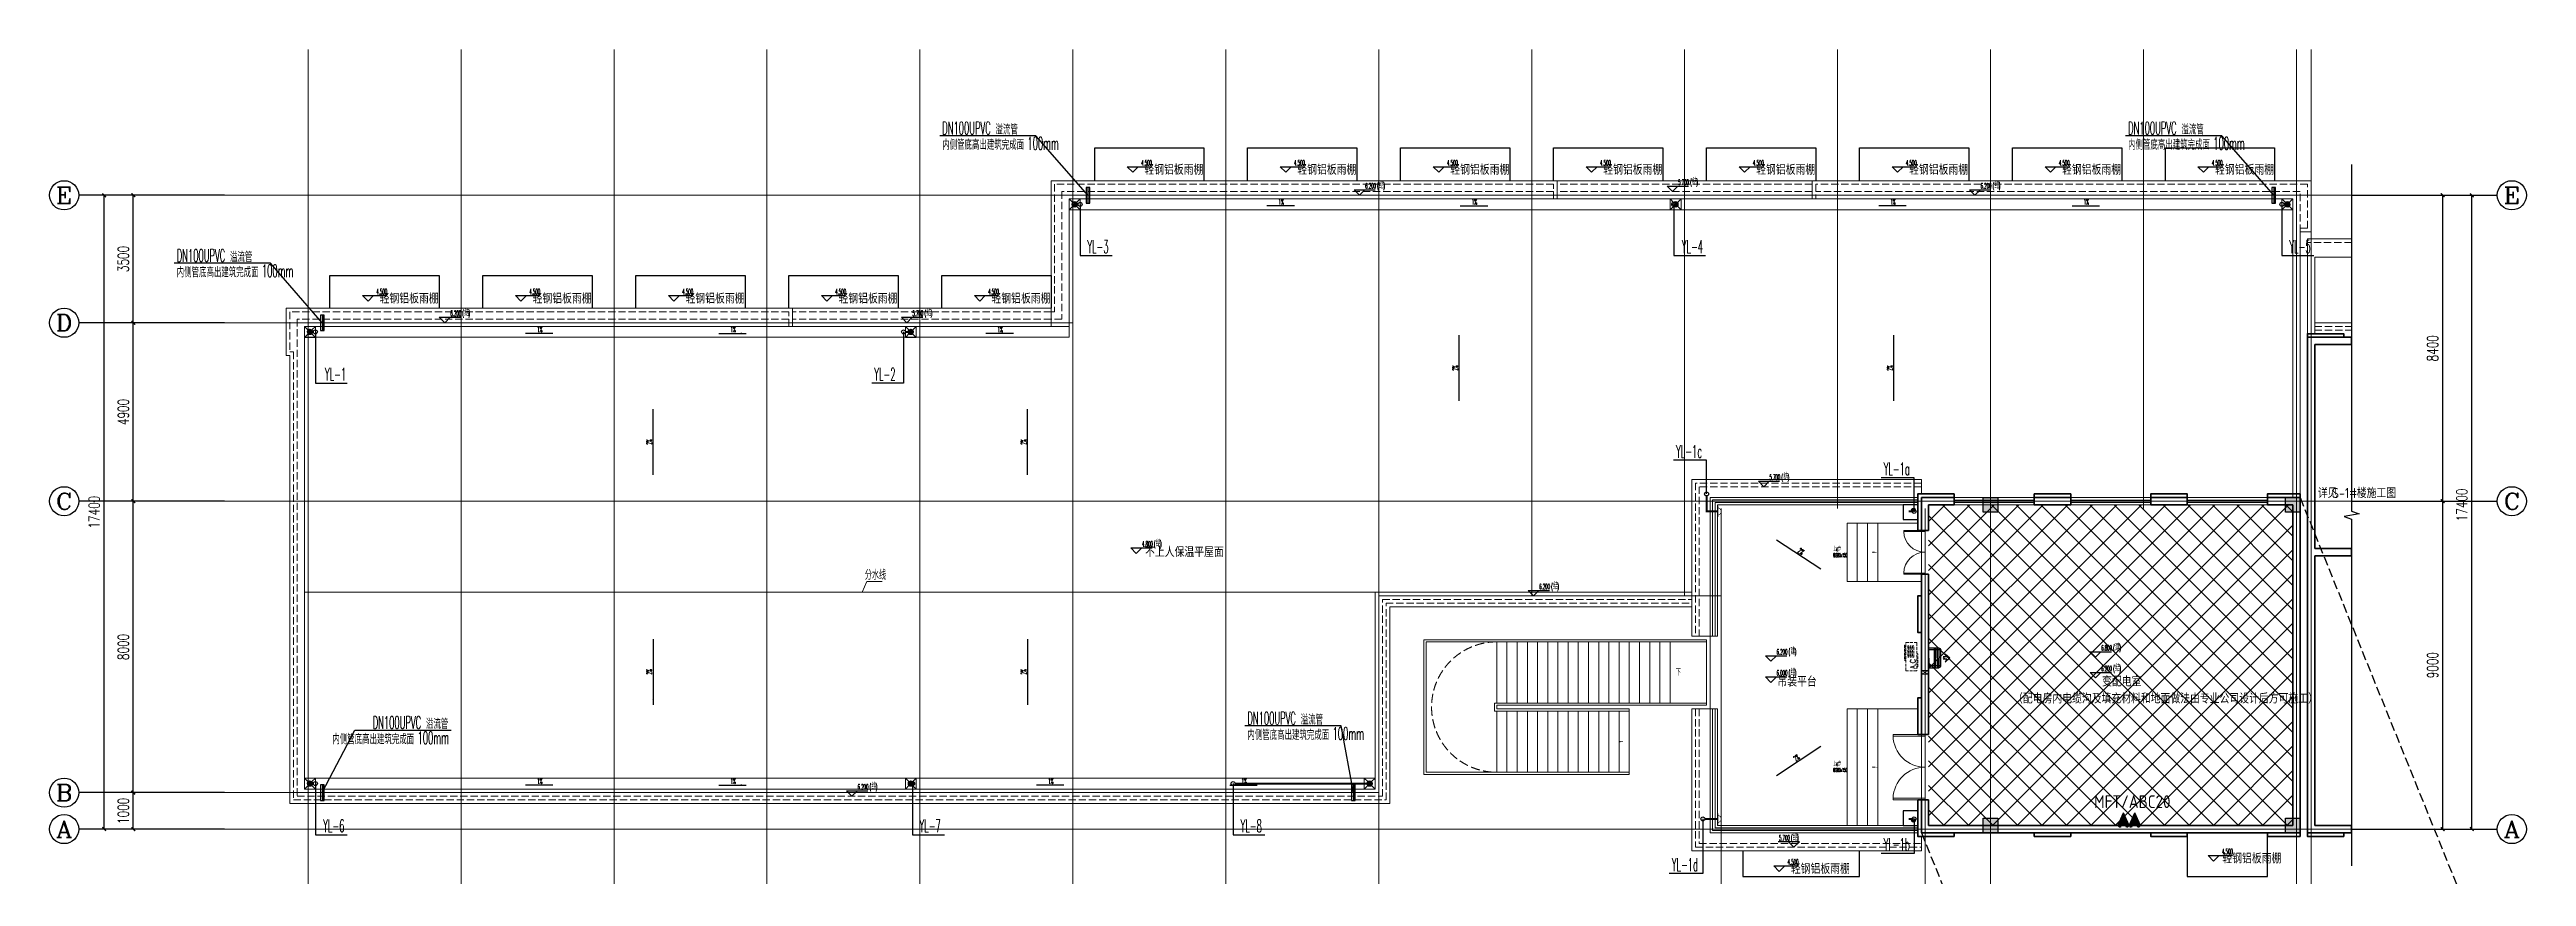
# Model space of a CAD drawing. Extents: x 1382187 to 1725648, y 860327 to 1571294.
# Drawn here: x 1477208 to 1545223, y 1059048 to 1081748 of the extents above; entities that cross this region are included whole.
import ezdxf
from ezdxf.enums import TextEntityAlignment as Align

# ---------------------------------------------------------------- set-up
doc = ezdxf.new("R2010")
doc.units = 0
doc.header["$LTSCALE"] = 1000
doc.header["$MEASUREMENT"] = 0
for name, pattern in [('__DASH', [0.35, 0.25, -0.1]), ('ACAD_ISO10W100', [18.5, 12, -3, 0.5, -3]), ('DASH', [0.35, 0.25, -0.1]), ('DOTE', [2.42, 2, -0.2, 0.02, -0.2])]:
    doc.linetypes.add(name, pattern=pattern)
for name, color, linetype in [('A-AC', 8, 'Continuous'), ('A-DI-S(箭头)', 76, 'Continuous'), ('AXIS', 3, 'Continuous'), ('AXIS_TEXT', 4, 'Continuous'), ('C-AXIS(轴号)', 3, 'Continuous'), ('C-AXIS-T(字)', 7, 'Continuous'), ('D-立面', 35, 'Continuous'), ('DIM_ELEV', 3, 'Continuous'), ('DIM_SYMB', 3, 'Continuous'), ('DIM_雨水', 3, 'Continuous'), ('EQUIP_污水', 7, 'Continuous'), ('EQUIP_灭火器', 7, 'Continuous'), ('PIPE-雨水', 4, 'Y'), ('PUB_TEXT', 4, 'Continuous'), ('S-COLU-HATCH', 30, 'Continuous'), ('S-COLU-LINE1', 6, 'Continuous'), ('TEXT_灭火器', 7, 'Continuous'), ('TWT_LEAD', 3, 'Continuous'), ('VPIPE-雨水', 4, 'Y'), ('大线脚', 71, 'Continuous'), ('排水', 175, 'Continuous'), ('立面', 73, 'Continuous')]:
    doc.layers.add(name, color=color, linetype=linetype)
for name, color, linetype, lineweight in [('DOTE', 19, 'DOTE', 9), ('LVTRY', 1, 'Continuous', 13), ('STAIR', 2, 'Continuous', 18), ('WALL', 9, 'Continuous', 40), ('WINDOW', 8, 'Continuous', 15), ('平面-分水线', 214, 'Continuous', 15), ('平面-排水沟', 86, 'Continuous', 15), ('平面-栏杆', 135, 'Continuous', 15), ('平面-看线', 45, 'Continuous', 15), ('平面-空调预留孔', 8, 'Continuous', 15), ('立面-普通轮廓', 7, 'Continuous', 18)]:
    doc.layers.add(name, color=color, linetype=linetype, lineweight=lineweight)
doc.styles.add('_TCH_AXIS', font='COMPLEX', dxfattribs={"bigfont": 'GBCBIG'})
doc.styles.add('_TCH_DIM', font='SIMPLEX.shx', dxfattribs={"width": 0.6, "oblique": 10, "bigfont": 'hztxt.shx'})
doc.styles.add('_TCH_DIM_T3', font='SIMPLEX', dxfattribs={"width": 0.705882, "bigfont": 'GBCBIG'})
doc.styles.add('_TWT_SERIAL', font='simplex.shx', dxfattribs={"width": 0.6, "oblique": 10, "height": 3.5, "bigfont": 'aadri.shx'})
doc.styles.add('COMPLEX', font='COMPLEX')
doc.styles.get("Standard").update_dxf_attribs({"font": 'gbenor.shx', "bigfont": 'gbcbig.shx'})
doc.linetypes.add('Y', pattern='A,2,-0.2,["Y",Standard,S=0.4,R=0,X=-0.1,Y=-0.115],-0.35', length=2.55)
doc.dimstyles.new('_TCH_ARCH&&100', dxfattribs={"dimtxt": 297.5, "dimasz": 100, "dimexe": 250, "dimexo": 300, "dimgap": 126.25, "dimtad": 1, "dimdec": 0, "dimzin": 0, "dimdsep": 46, "dimtxsty": '_TCH_DIM_T3', "dimblk": 'ARCHTICK', "dimcen": 0.09, "dimclrt": 7, "dimazin": 2, "dimtfac": 1, "dimtdec": 0, "dimtix": 1, "dimtmove": 2, "dimatfit": 3, "dimfxl": 0, "dimtolj": 1, "dimtzin": 0, "dimarcsym": 0})

msp = doc.modelspace()

# ---------------------------------------------------------------- texts
at = {"layer": 'DIM_ELEV', "color": 8, "style": '_TCH_DIM'}
for s, height, width, p in [('4.500', 148.75, 0.423529, (1507183.1, 1078562.5)), ('4.500', 148.75, 0.423529, (1511383.1, 1078562.5)), ('6.200', 148.75, 0.423529, (1513334.9, 1077932.8)), ('(', 148.8, 0.423529, (1513663.4, 1077932.8)), ('结', 175, 0.6, (1513715.6, 1077932.8)), (')', 148.8, 0.423529, (1513831.2, 1077932.8)), ('4.500', 148.75, 0.423529, (1515583.1, 1078562.5)), ('4.500', 148.75, 0.423529, (1519783.1, 1078562.5)), ('5.700', 148.75, 0.423529, (1521929.1, 1078032.8)), ('(', 148.8, 0.423529, (1522259.3, 1078032.8)), ('结', 175, 0.6, (1522311.5, 1078032.8)), (')', 148.8, 0.423529, (1522427.2, 1078032.8)), ('4.500', 148.75, 0.423529, (1523983.1, 1078562.5)), ('4.500', 148.75, 0.423529, (1528183.1, 1078562.5)), ('6.200', 148.75, 0.423529, (1530235.9, 1077932.8)), ('(', 148.8, 0.423529, (1530564.4, 1077932.8)), ('结', 175, 0.6, (1530616.6, 1077932.8)), (')', 148.8, 0.423529, (1530732.2, 1077932.8)), ('4.500', 148.75, 0.423529, (1532383.1, 1078562.5)), ('4.500', 148.75, 0.423529, (1536583.1, 1078562.5)), ('4.500', 148.75, 0.423529, (1486183.1, 1075027.1)), ('4.500', 148.75, 0.423529, (1490383.1, 1075027.1)), ('4.500', 148.75, 0.423529, (1494583.1, 1075027.1)), ('4.500', 148.75, 0.423529, (1498783.1, 1075027.1)), ('4.500', 148.75, 0.423529, (1502983.1, 1075027.1)), ('6.200', 148.75, 0.423529, (1488214.6, 1074432.8)), ('(', 148.8, 0.423529, (1488543, 1074432.8)), ('结', 175, 0.6, (1488595.3, 1074432.8)), (')', 148.8, 0.423529, (1488710.9, 1074432.8)), ('5.700', 148.75, 0.423529, (1500903.8, 1074432.8)), ('(', 148.8, 0.423529, (1501234, 1074432.8)), ('结', 175, 0.6, (1501286.2, 1074432.8)), (')', 148.8, 0.423529, (1501401.9, 1074432.8)), ('5.700', 148.75, 0.423529, (1524435.8, 1069932.8)), ('(', 148.8, 0.423529, (1524766, 1069932.8)), ('结', 175, 0.6, (1524818.2, 1069932.8)), (')', 148.8, 0.423529, (1524933.9, 1069932.8)), ('4.800', 148.75, 0.423529, (1507206.3, 1068100.4)), ('(', 148.8, 0.423529, (1507532.8, 1068100.4)), ('结', 175, 0.6, (1507585, 1068100.4)), (')', 148.8, 0.423529, (1507700.6, 1068100.4)), ('6.200', 148.75, 0.423529, (1518114, 1066932.8)), ('(', 148.8, 0.423529, (1518442.5, 1066932.8)), ('结', 175, 0.6, (1518494.7, 1066932.8)), (')', 148.8, 0.423529, (1518610.4, 1066932.8)), ('6.200', 148.75, 0.423529, (1524632.8, 1065140.2)), ('(', 148.8, 0.423529, (1524961.3, 1065140.2)), ('建', 175, 0.6, (1525013.5, 1065140.2)), (')', 148.8, 0.423529, (1525129.6, 1065140.2)), ('6.800', 148.75, 0.423529, (1533546, 1065250.2)), ('(', 148.8, 0.423529, (1533874.5, 1065250.2)), ('建', 175, 0.6, (1533926.7, 1065250.2)), (')', 148.8, 0.423529, (1534042.8, 1065250.2)), ('6.000', 148.75, 0.423529, (1524632.8, 1064560.8)), ('(', 148.8, 0.423529, (1524961.3, 1064560.8)), ('结', 175, 0.6, (1525013.5, 1064560.8)), (')', 148.8, 0.423529, (1525129.1, 1064560.8)), ('6.200', 148.75, 0.423529, (1533546, 1064682.1)), ('(', 148.8, 0.423529, (1533874.5, 1064682.1)), ('结', 175, 0.6, (1533926.7, 1064682.1)), (')', 148.8, 0.423529, (1534042.4, 1064682.1)), ('6.200', 148.75, 0.423529, (1499397.1, 1061432.8)), ('(', 148.8, 0.423529, (1499725.6, 1061432.8)), ('结', 175, 0.6, (1499777.8, 1061432.8)), (')', 148.8, 0.423529, (1499893.5, 1061432.8)), ('5.700', 148.75, 0.423529, (1524698, 1060032.8)), ('(', 148.8, 0.423529, (1525028.2, 1060032.8)), ('结', 175, 0.6, (1525080.4, 1060032.8)), (')', 148.8, 0.423529, (1525196.1, 1060032.8)), ('4.500', 148.75, 0.423529, (1536863.4, 1059655.6)), ('4.500', 148.75, 0.423529, (1524935.3, 1059370.8))]:
    msp.add_text(s, height=height, dxfattribs=dict(at, width=width)).set_placement(p)
at = {"layer": 'DIM_SYMB', "color": 8, "style": '_TCH_DIM'}
for s, height, width, p in [('1%', 148.75, 0.423529, (1510957.2, 1077490.9)), ('1%', 148.75, 0.423529, (1516264.9, 1077490.9)), ('1%', 148.75, 0.423529, (1527757.2, 1077490.9)), ('1%', 148.75, 0.423529, (1533064.9, 1077490.9)), ('1%', 148.75, 0.423529, (1490597.5, 1073990.9)), ('1%', 148.75, 0.423529, (1495905.2, 1073990.9)), ('1%', 148.75, 0.423529, (1503240.1, 1073990.9)), ('上', 125, 0.6, (1526186.5, 1067972.6)), ('@280x150', 106.25, 0.423529, (1526186.5, 1067816.3)), ('4', 106.2, 0.423529, (1526261.5, 1067972.6)), ('步', 125, 0.6, (1526304.4, 1067972.6)), ('下', 175, 0.6, (1521863.8, 1064560.3)), ('1%', 148.75, 0.423529, (1490597.5, 1061590.9)), ('1%', 148.75, 0.423529, (1495905.2, 1061590.9)), ('1%', 148.75, 0.423529, (1504628.6, 1061590.9)), ('1%', 148.75, 0.423529, (1509936.2, 1061590.9)), ('上', 125, 0.6, (1526186.5, 1062073)), ('@280x150', 106.25, 0.423529, (1526186.5, 1061916.7)), ('4', 106.2, 0.423529, (1526261.5, 1062073)), ('步', 125, 0.6, (1526304.4, 1062073))]:
    msp.add_text(s, height=height, dxfattribs=dict(at, width=width)).set_placement(p)
at = {"layer": 'DIM_SYMB', "color": 8, "style": '_TCH_DIM', "width": 0.423529}
for rotation, p in [(90, (1515883, 1072933.3)), (90, (1527816.6, 1072933.3)), (90, (1493749.2, 1070902.5)), (90, (1504031.8, 1070902.5)), (326.432626, (1525199.4, 1067950.6)), (90, (1493749.2, 1064592.2)), (90, (1504031.8, 1064592.2)), (33.567374, (1525160.7, 1062203.3))]:
    msp.add_text('2%', height=148.75, rotation=rotation, dxfattribs=at).set_placement(p)
at = {"layer": 'DIM_雨水', "color": 7, "style": '_TWT_SERIAL', "width": 0.48}
for s, p in [('YL-3', (1505705.8, 1076161)), ('YL-4', (1522029.8, 1076161)), ('YL-5', (1538713.8, 1076161)), ('YL-1', (1484769.8, 1072661)), ('YL-2', (1499855.6, 1072661)), ('YL-1c', (1521871.9, 1070541.7)), ('YL-1a', (1527571.9, 1070061.7)), ('YL-6', (1484722.6, 1060261)), ('YL-7', (1501097.8, 1060261)), ('YL-8', (1509914.6, 1060261)), ('YL-1b', (1527571.9, 1059752.3)), ('YL-1d', (1521754.1, 1059195.1))]:
    msp.add_text(s, height=350, dxfattribs=at).set_placement(p)
at = {"layer": 'PUB_TEXT', "color": 8}
for s, height, p in [('轻钢铝板雨棚', 270.07, (1507271.8, 1078311.9)), ('轻钢铝板雨棚', 270.07, (1511471.8, 1078311.9)), ('轻钢铝板雨棚', 270.07, (1515671.8, 1078311.9)), ('轻钢铝板雨棚', 270.07, (1519871.8, 1078311.9)), ('轻钢铝板雨棚', 270.07, (1524071.8, 1078311.9)), ('轻钢铝板雨棚', 270.07, (1528271.8, 1078311.9)), ('轻钢铝板雨棚', 270.07, (1532471.8, 1078311.9)), ('轻钢铝板雨棚', 270.07, (1536671.8, 1078311.9)), ('轻钢铝板雨棚', 270.07, (1486271.8, 1074776.5)), ('轻钢铝板雨棚', 270.07, (1490471.8, 1074776.5)), ('轻钢铝板雨棚', 270.07, (1494671.8, 1074776.5)), ('轻钢铝板雨棚', 270.07, (1498871.8, 1074776.5)), ('轻钢铝板雨棚', 270.07, (1503071.8, 1074776.5)), ('详见', 270.07, (1539493.9, 1069435.2)), ('S-1#', 280, (1539887.1, 1069435.2)), ('楼施工图', 270.07, (1540563.7, 1069435.2)), ('不上人保温平屋面', 270.07, (1507290.4, 1067816.4)), ('吊装平台', 270.07, (1524654.1, 1064259.2)), ('变配电室', 270.07, (1533569.1, 1064264.1)), ('（配电房内电缆沟及填充材料和地面做法由专业公司设计后方可施工）', 270.071, (1531124.1, 1063796.6)), ('轻钢铝板雨棚', 270.07, (1536872, 1059405.1)), ('轻钢铝板雨棚', 270.07, (1525024.1, 1059120.2))]:
    msp.add_text(s, height=height, dxfattribs=at).set_placement(p)
at = {"layer": 'TEXT_灭火器'}
msp.add_text('MFT/ABC20', height=350, dxfattribs=at).set_placement((1533349.1, 1060925.2))
at = {"layer": 'TWT_LEAD', "color": 7, "style": '_TWT_SERIAL'}
for s, height, width, p in [('DN100UPVC', 350, 0.48, (1501720.8, 1079417.4)), ('溢流管', 261.81, 0.6, (1503184.8, 1079417.4)), ('DN100UPVC', 350, 0.48, (1534284.7, 1079417.4)), ('溢流管', 261.81, 0.6, (1535748.7, 1079417.4)), ('内侧管底高出建筑完成面', 261.811, 0.6, (1501720.8, 1078997.4)), ('100mm', 350, 0.48, (1504060.8, 1078997.4)), ('内侧管底高出建筑完成面', 261.811, 0.6, (1534284.7, 1078997.4)), ('100mm', 350, 0.48, (1536624.8, 1078997.4)), ('DN100UPVC', 350, 0.48, (1480700.1, 1075917.4)), ('溢流管', 261.81, 0.6, (1482164.1, 1075917.4)), ('内侧管底高出建筑完成面', 261.811, 0.6, (1480700.1, 1075497.4)), ('100mm', 350, 0.48, (1483040.2, 1075497.4)), ('DN100UPVC', 350, 0.48, (1486080.4, 1063099.4)), ('溢流管', 261.81, 0.6, (1487544.4, 1063099.4)), ('内侧管底高出建筑完成面', 261.811, 0.6, (1510100.3, 1062795.6)), ('DN100UPVC', 350, 0.48, (1510100.3, 1063215.6)), ('溢流管', 261.81, 0.6, (1511564.3, 1063215.6)), ('100mm', 350, 0.48, (1512440.3, 1062795.6)), ('内侧管底高出建筑完成面', 261.811, 0.6, (1484974, 1062679.4)), ('100mm', 350, 0.48, (1487314.1, 1062679.4))]:
    msp.add_text(s, height=height, dxfattribs=dict(at, width=width)).set_placement(p)
at = {"layer": '平面-排水沟', "color": 7, "style": '_TCH_DIM', "width": 0.6}
msp.add_text('分水线', height=240, dxfattribs=at).set_placement((1499596.3, 1067193.2))

# ---------------------------------------------------------------- blocks, each defined once
blk = doc.blocks.new('A$C08C26E18')
at = {"layer": '排水'}
blk.add_lwpolyline([(0, 350), (400, 350), (400, -50), (0, -50)], close=True, dxfattribs=at)
blk = doc.blocks.new('$lvtry$00000171')
for p, q in [((-74, 11), (-11, 74)), ((-70, -27), (27, 70)), ((-53, -53), (53, 53)), ((-27, -70), (70, 27)), ((11, -74), (74, -11))]:
    blk.add_line(p, q)
blk.add_circle((0, 0), 75)
blk.add_point((0, 0))
blk = doc.blocks.new('R5T6Y7TRF')
at = {"layer": '平面-分水线', "elevation": -134}
blk.add_lwpolyline([(392485, -26438), (392785, -26438), (392785, -26738), (392485, -26738)], close=True, dxfattribs=at)
for points in [[(392485, -26438), (392582, -26534)], [(392688, -26534), (392785, -26438)], [(392485, -26738), (392593, -26629)], [(392676, -26629), (392785, -26738)]]:
    blk.add_lwpolyline(points, dxfattribs=at)
at = {"layer": 'LVTRY'}
blk.add_blockref('$lvtry$00000171', (392635, -26588, -134), dxfattribs=at)
blk = doc.blocks.new('QER5Y5WE3')
for p, q in [((-194, 188), (-1, 388)), ((194, -188), (-194, 188)), ((72, 389), (-156, 153)), ((292, -73), (-90, 296)), ((321, -43), (-61, 326)), ((360, -17), (-29, 359)), ((389, 14), (0, 389)), ((72, 389), (387, 86)), ((387, 86), (159, -151)), ((388, 13), (194, -188)), ((236, 408), (404, 419)), ((326, 383), (236, 408)), ((326, 383), (253, 308)), ((297, 307), (253, 308)), ((299, 264), (297, 307)), ((372, 340), (299, 264)), ((399, 251), (372, 340)), ((399, 251), (404, 419))]:
    blk.add_line(p, q)
for centre, start, end in [((36, 352), 46.01539, 136.01539), ((351, 49), 316.01539, 46.01539)]:
    blk.add_arc(centre, 51.3, start, end)
blk = doc.blocks.new('gsergvr')
at = {"layer": '平面-空调预留孔', "linetype": 'DASH', "ltscale": 0.3}
for p, q in [((34075, 17176), (34075, 17166)), ((34085, 17156), (34438, 17156)), ((34448, 17166), (34448, 17176))]:
    blk.add_line(p, q, dxfattribs=at)
blk.add_lwpolyline([(34729, 17176), (33989, 17176, -0.414214), (33969, 17196), (33969, 17466, -0.414214), (33989, 17486), (34729, 17486, -0.414214), (34749, 17466), (34749, 17196, -0.414214)], format="xyb", close=True, dxfattribs=at)
for points in [[(34679, 17515), (34260, 17515), (34260, 17500), (34679, 17500)], [(34658, 17428), (34343, 17428), (34343, 17399), (34658, 17399)], [(34658, 17362), (34343, 17362), (34343, 17333), (34658, 17333)], [(34658, 17296), (34343, 17296), (34343, 17267), (34658, 17267)]]:
    blk.add_lwpolyline(points, close=True, dxfattribs=at)
for centre, start, end in [((34085, 17166), 180, 270), ((34438, 17166), 270, 0)]:
    blk.add_arc(centre, 10, start, end, dxfattribs=at)
at = {"layer": '平面-空调预留孔', "linetype": 'DASH', "ltscale": 0.3, "style": '_TCH_DIM', "width": 0.705882}
blk.add_text('A.C', height=146.9, dxfattribs=at).set_placement((34028, 17216))
blk = doc.blocks.new('1241231241')
at = {"layer": 'S-COLU-HATCH'}
h = blk.add_hatch(color=8, dxfattribs=at)
h.dxf.hatch_style = 1
h.paths.add_polyline_path([(-400, 400), (0, 400), (0, 0), (-400, 0)])
h.paths.add_polyline_path([(-8700, 400), (-8300, 400), (-8300, 0), (-8700, 0)])
h.paths.add_polyline_path([(-400, 9200), (0, 9200), (0, 8800), (-400, 8800)])
h.paths.add_polyline_path([(-8700, 9200), (-8300, 9200), (-8300, 8800), (-8700, 8800)])
at = {"layer": 'S-COLU-LINE1', "color": 8}
for points in [[(-8700, 9200), (-8300, 9200), (-8300, 8800), (-8700, 8800)], [(-400, 9200), (0, 9200), (0, 8800), (-400, 8800)], [(-8700, 400), (-8300, 400), (-8300, 0), (-8700, 0)], [(-400, 400), (0, 400), (0, 0), (-400, 0)]]:
    blk.add_lwpolyline(points, close=True, dxfattribs=at)
blk = doc.blocks.new('3654645645678678')
at = {"layer": '大线脚', "color": 0}
blk.add_line((447247, -47568), (447247, -47145), dxfattribs=at)
blk.add_lwpolyline([(447197, -47145), (447297, -47145), (447297, -47568), (447197, -47568)], close=True, dxfattribs=at)
blk = doc.blocks.new('_ArchTick')
at = {"color": 0, "linetype": 'ByBlock', "const_width": 0.4}
blk.add_lwpolyline([(-0.5, -0.5), (0.5, 0.5)], dxfattribs=at)
blk = doc.blocks.new('*D98')
at = {"layer": 'AXIS', "color": 0, "lineweight": -2}
for p, q in [((1540723, 1077748), (1543973, 1077748)), ((1543723, 1060348), (1543723, 1077748)), ((1540723, 1060348), (1543973, 1060348))]:
    blk.add_line(p, q, dxfattribs=at)
at = {"layer": 'Defpoints', "color": 0}
for p in [(1540423, 1077748), (1543723, 1077748), (1540423, 1060348)]:
    blk.add_point(p, dxfattribs=at)
at = {"layer": 'AXIS', "color": 0, "lineweight": -2, "xscale": 100, "yscale": 100, "zscale": 100}
for p, rotation in [((1543723, 1077748), 90), ((1543723, 1060348), 270)]:
    blk.add_blockref('_ArchTick', p, dxfattribs=dict(at, rotation=rotation))
at = {"layer": 'AXIS', "color": 7, "insert": (1543448, 1069248), "char_height": 297.5, "attachment_point": 5, "rotation": 90, "style": '_TCH_DIM_T3'}
blk.add_mtext('\\A1;17400', dxfattribs=at)
blk = doc.blocks.new('*D99')
at = {"layer": 'AXIS', "color": 0, "lineweight": -2}
for p, q in [((1540723, 1077748), (1543173, 1077748)), ((1542923, 1069348), (1542923, 1077748)), ((1540723, 1069348), (1543173, 1069348))]:
    blk.add_line(p, q, dxfattribs=at)
at = {"layer": 'Defpoints', "color": 0}
for p in [(1540423, 1077748), (1542923, 1077748), (1540423, 1069348)]:
    blk.add_point(p, dxfattribs=at)
at = {"layer": 'AXIS', "color": 0, "lineweight": -2, "xscale": 100, "yscale": 100, "zscale": 100}
for p, rotation in [((1542923, 1077748), 90), ((1542923, 1069348), 270)]:
    blk.add_blockref('_ArchTick', p, dxfattribs=dict(at, rotation=rotation))
at = {"layer": 'AXIS', "color": 7, "insert": (1542648, 1073548), "char_height": 297.5, "attachment_point": 5, "rotation": 90, "style": '_TCH_DIM_T3'}
blk.add_mtext('\\A1;8400', dxfattribs=at)
blk = doc.blocks.new('*D100')
at = {"layer": 'AXIS', "color": 0, "lineweight": -2}
for p, q in [((1540723, 1069348), (1543173, 1069348)), ((1542923, 1060348), (1542923, 1069348)), ((1540723, 1060348), (1543173, 1060348))]:
    blk.add_line(p, q, dxfattribs=at)
at = {"layer": 'Defpoints', "color": 0}
for p in [(1540423, 1069348), (1542923, 1069348), (1540423, 1060348)]:
    blk.add_point(p, dxfattribs=at)
at = {"layer": 'AXIS', "color": 0, "lineweight": -2, "xscale": 100, "yscale": 100, "zscale": 100}
for p, rotation in [((1542923, 1069348), 90), ((1542923, 1060348), 270)]:
    blk.add_blockref('_ArchTick', p, dxfattribs=dict(at, rotation=rotation))
at = {"layer": 'AXIS', "color": 7, "insert": (1542648, 1064848), "char_height": 297.5, "attachment_point": 5, "rotation": 90, "style": '_TCH_DIM_T3'}
blk.add_mtext('\\A1;9000', dxfattribs=at)
blk = doc.blocks.new('*D101')
at = {"layer": 'AXIS', "color": 0, "lineweight": -2}
for p, q in [((1481708, 1077748), (1478458, 1077748)), ((1478708, 1060348), (1478708, 1077748)), ((1481708, 1060348), (1478458, 1060348))]:
    blk.add_line(p, q, dxfattribs=at)
at = {"layer": 'Defpoints', "color": 0}
for p in [(1478708, 1077748), (1482008, 1077748), (1482008, 1060348)]:
    blk.add_point(p, dxfattribs=at)
at = {"layer": 'AXIS', "color": 0, "lineweight": -2, "xscale": 100, "yscale": 100, "zscale": 100}
for p, rotation in [((1478708, 1077748), 90), ((1478708, 1060348), 270)]:
    blk.add_blockref('_ArchTick', p, dxfattribs=dict(at, rotation=rotation))
at = {"layer": 'AXIS', "color": 7, "insert": (1478433, 1069048), "char_height": 297.5, "attachment_point": 5, "rotation": 90, "style": '_TCH_DIM_T3'}
blk.add_mtext('\\A1;17400', dxfattribs=at)
blk = doc.blocks.new('*D102')
at = {"layer": 'AXIS', "color": 0, "lineweight": -2}
for p, q in [((1481708, 1077748), (1479258, 1077748)), ((1479508, 1074248), (1479508, 1077748)), ((1481708, 1074248), (1479258, 1074248))]:
    blk.add_line(p, q, dxfattribs=at)
at = {"layer": 'Defpoints', "color": 0}
for p in [(1479508, 1077748), (1482008, 1077748), (1482008, 1074248)]:
    blk.add_point(p, dxfattribs=at)
at = {"layer": 'AXIS', "color": 0, "lineweight": -2, "xscale": 100, "yscale": 100, "zscale": 100}
for p, rotation in [((1479508, 1077748), 90), ((1479508, 1074248), 270)]:
    blk.add_blockref('_ArchTick', p, dxfattribs=dict(at, rotation=rotation))
at = {"layer": 'AXIS', "color": 7, "insert": (1479233, 1075998), "char_height": 297.5, "attachment_point": 5, "rotation": 90, "style": '_TCH_DIM_T3'}
blk.add_mtext('\\A1;3500', dxfattribs=at)
blk = doc.blocks.new('*D103')
at = {"layer": 'AXIS', "color": 0, "lineweight": -2}
for p, q in [((1481708, 1074248), (1479258, 1074248)), ((1479508, 1069348), (1479508, 1074248)), ((1481708, 1069348), (1479258, 1069348))]:
    blk.add_line(p, q, dxfattribs=at)
at = {"layer": 'Defpoints', "color": 0}
for p in [(1479508, 1074248), (1482008, 1074248), (1482008, 1069348)]:
    blk.add_point(p, dxfattribs=at)
at = {"layer": 'AXIS', "color": 0, "lineweight": -2, "xscale": 100, "yscale": 100, "zscale": 100}
for p, rotation in [((1479508, 1074248), 90), ((1479508, 1069348), 270)]:
    blk.add_blockref('_ArchTick', p, dxfattribs=dict(at, rotation=rotation))
at = {"layer": 'AXIS', "color": 7, "insert": (1479233, 1071798), "char_height": 297.5, "attachment_point": 5, "rotation": 90, "style": '_TCH_DIM_T3'}
blk.add_mtext('\\A1;4900', dxfattribs=at)
blk = doc.blocks.new('*D104')
at = {"layer": 'AXIS', "color": 0, "lineweight": -2}
for p, q in [((1481708, 1069348), (1479258, 1069348)), ((1479508, 1061348), (1479508, 1069348)), ((1481708, 1061348), (1479258, 1061348))]:
    blk.add_line(p, q, dxfattribs=at)
at = {"layer": 'Defpoints', "color": 0}
for p in [(1479508, 1069348), (1482008, 1069348), (1482008, 1061348)]:
    blk.add_point(p, dxfattribs=at)
at = {"layer": 'AXIS', "color": 0, "lineweight": -2, "xscale": 100, "yscale": 100, "zscale": 100}
for p, rotation in [((1479508, 1069348), 90), ((1479508, 1061348), 270)]:
    blk.add_blockref('_ArchTick', p, dxfattribs=dict(at, rotation=rotation))
at = {"layer": 'AXIS', "color": 7, "insert": (1479233, 1065348), "char_height": 297.5, "attachment_point": 5, "rotation": 90, "style": '_TCH_DIM_T3'}
blk.add_mtext('\\A1;8000', dxfattribs=at)
blk = doc.blocks.new('*D105')
at = {"layer": 'AXIS', "color": 0, "lineweight": -2}
for p, q in [((1481708, 1061348), (1479258, 1061348)), ((1479508, 1060348), (1479508, 1061348)), ((1481708, 1060348), (1479258, 1060348))]:
    blk.add_line(p, q, dxfattribs=at)
at = {"layer": 'Defpoints', "color": 0}
for p in [(1479508, 1061348), (1482008, 1061348), (1482008, 1060348)]:
    blk.add_point(p, dxfattribs=at)
at = {"layer": 'AXIS', "color": 0, "lineweight": -2, "xscale": 100, "yscale": 100, "zscale": 100}
for p, rotation in [((1479508, 1061348), 90), ((1479508, 1060348), 270)]:
    blk.add_blockref('_ArchTick', p, dxfattribs=dict(at, rotation=rotation))
at = {"layer": 'AXIS', "color": 7, "insert": (1479233, 1060848), "char_height": 297.5, "attachment_point": 5, "rotation": 90, "style": '_TCH_DIM_T3'}
blk.add_mtext('\\A1;1000', dxfattribs=at)
blk = doc.blocks.new('$TwtSys$00000547')
blk.add_hatch(color=256).paths.add_polyline_path([(-155, 0), (0, 346), (155, 0)])
for p, q in [((-155, 0), (0, 346)), ((155, 0), (-155, 0)), ((155, 0), (0, 346))]:
    blk.add_line(p, q)
for centre in [(-103, -26), (103, -26)]:
    blk.add_circle(centre, 25.7)
blk = doc.blocks.new('$ATTACHMENT$00000217')
blk.add_line((-150, 0), (150, 0))
at = {"const_width": 15}
blk.add_lwpolyline([(-99, 0, -1), (101, 0)], format="xyb", dxfattribs=at)
blk = doc.blocks.new('$WINLIB2D$00000001')
at = {"color": 0}
for points in [[(-0.5, 0.5), (-0.5, -0.5)], [(-0.5, 0.5), (0.5, 0.5)], [(0.5, -0.5), (0.5, 0.5)], [(0.5, 0.167), (-0.5, 0.167)], [(0.5, -0.167), (-0.5, -0.167)], [(-0.5, -0.5), (0.5, -0.5)]]:
    blk.add_lwpolyline(points, dxfattribs=at)
blk = doc.blocks.new('$DorLib2D$00000002')
for p, q in [((-0.5, 0), (-0.5, 0.4875)), ((-0.475, 0.4875), (-0.5, 0.4875)), ((-0.475, 0), (-0.475, 0.4875)), ((0.475, 0), (0.475, 0.4875)), ((0.475, 0.4875), (0.5, 0.4875)), ((0.5, 0), (0.5, 0.4875)), ((-0.5, 0), (-0.475, 0)), ((0.5, 0), (0.475, 0))]:
    blk.add_line(p, q)
at = {"lineweight": 13}
for centre, start, end in [((-0.4875, 0), 0, 88.53072), ((0.4875, 0), 91.46928, 180)]:
    blk.add_arc(centre, 0.4875, start, end, dxfattribs=at)
blk = doc.blocks.new('_AXISO')
blk.add_circle((0, 0), 0.5)
at = {"layer": 'AXIS_TEXT', "style": 'COMPLEX', "width": 1.041667}
blk.add_attdef('A', text='', height=0.56, dxfattribs=at).set_placement((-0.25, -0.28), (0.25, -0.28), align=Align.FIT)

# ---------------------------------------------------------------- dimensions: what is measured, and where the dimension line sits
at = {"layer": 'AXIS'}
for p1, p2, distance, picture, middle in [((1482007.9, 1060347.8), (1482007.9, 1077747.8), 3300, '*D101', (1478432.9, 1069047.8)), ((1482007.9, 1074247.8), (1482007.9, 1077747.8), 2500, '*D102', (1479232.9, 1075997.8)), ((1540423.3, 1069347.8), (1540423.3, 1077747.8), -2500, '*D99', (1542648.3, 1073547.8)), ((1482007.9, 1069347.8), (1482007.9, 1074247.8), 2500, '*D103', (1479232.9, 1071797.8)), ((1482007.9, 1061347.8), (1482007.9, 1069347.8), 2500, '*D104', (1479232.9, 1065347.8)), ((1540423.3, 1060347.8), (1540423.3, 1069347.8), -2500, '*D100', (1542648.3, 1064847.8)), ((1482007.9, 1060347.8), (1482007.9, 1061347.8), 2500, '*D105', (1479232.9, 1060847.8))]:
    dim = msp.add_aligned_dim(p1=p1, p2=p2, distance=distance, dimstyle='_TCH_ARCH&&100', dxfattribs=at)
    dim.commit()
    dim.dimension.update_dxf_attribs({"geometry": picture, "text_midpoint": middle})
dim = msp.add_linear_dim(base=(1543723.3, 1077747.8), p1=(1540423.3, 1060347.8), p2=(1540423.3, 1077747.8), angle=90, dimstyle='_TCH_ARCH&&100', dxfattribs=at)
dim.commit()
dim.dimension.update_dxf_attribs({"geometry": '*D98', "text_midpoint": (1543448.3, 1069247.8), "dimtype": 129})

# ---------------------------------------------------------------- hatches: boundary and pattern name
at = {"layer": 'DIM_SYMB'}
for points in [[(1510636.3, 1077455.9), (1510786.3, 1077455.9), (1510786.3, 1077475.9)], [(1516699, 1077455.9), (1516549, 1077455.9), (1516549, 1077475.9)], [(1527436.3, 1077455.9), (1527586.3, 1077455.9), (1527586.3, 1077475.9)], [(1533499, 1077455.9), (1533349, 1077455.9), (1533349, 1077475.9)], [(1490276.6, 1073955.9), (1490426.6, 1073955.9), (1490426.6, 1073975.9)], [(1496339.3, 1073955.9), (1496189.3, 1073955.9), (1496189.3, 1073975.9)], [(1502919.2, 1073955.9), (1503069.2, 1073955.9), (1503069.2, 1073975.9)], [(1515918, 1073904.9), (1515918, 1073754.9), (1515898, 1073754.9)], [(1527851.6, 1073904.9), (1527851.6, 1073754.9), (1527831.6, 1073754.9)], [(1493784.2, 1071874.1), (1493784.2, 1071724.1), (1493764.2, 1071724.1)], [(1504066.8, 1071874.1), (1504066.8, 1071724.1), (1504046.8, 1071724.1)], [(1524634, 1068283.7), (1524759, 1068200.8), (1524770.1, 1068217.5)], [(1493784.2, 1063760.8), (1493784.2, 1063910.8), (1493764.2, 1063910.8)], [(1504066.8, 1063760.8), (1504066.8, 1063910.8), (1504046.8, 1063910.8)], [(1524634, 1061811.8), (1524759, 1061894.8), (1524748, 1061911.4)], [(1490276.6, 1061555.9), (1490426.6, 1061555.9), (1490426.6, 1061575.9)], [(1496339.3, 1061555.9), (1496189.3, 1061555.9), (1496189.3, 1061575.9)], [(1504307.7, 1061555.9), (1504457.7, 1061555.9), (1504457.7, 1061575.9)], [(1510370.4, 1061555.9), (1510220.4, 1061555.9), (1510220.4, 1061575.9)]]:
    msp.add_hatch(color=8, dxfattribs=at).paths.add_polyline_path(points)
at = {"layer": 'PIPE-雨水'}
for points in [[(1522707.9, 1069067.8), (1522707.9, 1069040.3), (1522680.4, 1069040.3)], [(1522707.9, 1069067.8), (1522680.4, 1069067.8), (1522680.4, 1069040.3)]]:
    msp.add_hatch(color=256, dxfattribs=at).paths.add_polyline_path(points)
at = {"layer": '立面-普通轮廓'}
h = msp.add_hatch(dxfattribs=at)
h.set_pattern_fill('ANSI37', color=8, scale=300)
h.set_pattern_definition([(45, (0, 0), (-336.7596, 336.7596), []), (135, (0, 0), (-336.7596, -336.7596), [])])
h.paths.add_polyline_path([(1528807.9, 1069247.8), (1538807.9, 1069247.8), (1538807.9, 1060447.8), (1528807.9, 1060447.8)])

# ---------------------------------------------------------------- linework, layer by layer
at = {"color": 8, "linetype": 'DASH'}
for points in [[(1539007.9, 1069447.8), (1546538.6, 1050828.3)], [(1528607.9, 1060247.8), (1536138.6, 1041628.3)]]:
    msp.add_lwpolyline(points, dxfattribs=at)
at = {"layer": 'A-DI-S(箭头)', "color": 8}
msp.add_lwpolyline([(1540423.3, 1078589.3), (1540423.3, 1069078.4), (1540633.3, 1069002), (1540213.3, 1068927.9), (1540423.3, 1068853.4), (1540423.3, 1059342.5)], dxfattribs=at)
at = {"layer": 'C-AXIS(轴号)'}
for p, q in [((1482007.9, 1077747.8), (1478007.9, 1077747.8)), ((1540423.3, 1077747.8), (1544423.3, 1077747.8)), ((1482007.9, 1074247.8), (1478007.9, 1074247.8)), ((1482007.9, 1069347.8), (1478007.9, 1069347.8)), ((1540423.3, 1069347.8), (1544423.3, 1069347.8)), ((1482007.9, 1061347.8), (1478007.9, 1061347.8)), ((1482007.9, 1060347.8), (1478007.9, 1060347.8)), ((1540423.3, 1060347.8), (1544423.3, 1060347.8))]:
    msp.add_line(p, q, dxfattribs=at)
at = {"layer": 'DIM_ELEV', "color": 8}
for p, q in [((1506953.5, 1078377.5), (1506803.5, 1078527.5)), ((1506803.5, 1078527.5), (1507459.5, 1078527.5)), ((1506953.5, 1078377.5), (1507103.5, 1078527.5)), ((1511153.5, 1078377.5), (1511003.5, 1078527.5)), ((1511003.5, 1078527.5), (1511659.5, 1078527.5)), ((1511153.5, 1078377.5), (1511303.5, 1078527.5)), ((1515353.5, 1078377.5), (1515203.5, 1078527.5)), ((1515203.5, 1078527.5), (1515859.5, 1078527.5)), ((1515353.5, 1078377.5), (1515503.5, 1078527.5)), ((1519553.5, 1078377.5), (1519403.5, 1078527.5)), ((1519403.5, 1078527.5), (1520059.5, 1078527.5)), ((1519553.5, 1078377.5), (1519703.5, 1078527.5)), ((1523753.5, 1078377.5), (1523603.5, 1078527.5)), ((1523603.5, 1078527.5), (1524259.5, 1078527.5)), ((1523753.5, 1078377.5), (1523903.5, 1078527.5)), ((1527953.5, 1078377.5), (1527803.5, 1078527.5)), ((1527803.5, 1078527.5), (1528459.5, 1078527.5)), ((1527953.5, 1078377.5), (1528103.5, 1078527.5)), ((1532153.5, 1078377.5), (1532003.5, 1078527.5)), ((1532003.5, 1078527.5), (1532659.5, 1078527.5)), ((1532153.5, 1078377.5), (1532303.5, 1078527.5)), ((1536353.5, 1078377.5), (1536203.5, 1078527.5)), ((1536203.5, 1078527.5), (1536859.5, 1078527.5)), ((1536353.5, 1078377.5), (1536503.5, 1078527.5)), ((1513178.8, 1077747.8), (1513028.8, 1077897.8)), ((1513028.8, 1077897.8), (1513613.4, 1077897.8)), ((1513178.8, 1077747.8), (1513328.8, 1077897.8)), ((1521774.7, 1077847.8), (1521624.7, 1077997.8)), ((1521624.7, 1077997.8), (1522209.3, 1077997.8)), ((1521774.7, 1077847.8), (1521924.7, 1077997.8)), ((1530079.8, 1077747.8), (1529929.8, 1077897.8)), ((1529929.8, 1077897.8), (1530514.4, 1077897.8)), ((1530079.8, 1077747.8), (1530229.8, 1077897.8)), ((1485953.5, 1074842.1), (1485803.5, 1074992.1)), ((1485803.5, 1074992.1), (1486459.5, 1074992.1)), ((1485953.5, 1074842.1), (1486103.5, 1074992.1)), ((1490153.5, 1074842.1), (1490003.5, 1074992.1)), ((1490003.5, 1074992.1), (1490659.5, 1074992.1)), ((1490153.5, 1074842.1), (1490303.5, 1074992.1)), ((1494353.5, 1074842.1), (1494203.5, 1074992.1)), ((1494203.5, 1074992.1), (1494859.5, 1074992.1)), ((1494353.5, 1074842.1), (1494503.5, 1074992.1)), ((1498553.5, 1074842.1), (1498403.5, 1074992.1)), ((1498403.5, 1074992.1), (1499059.5, 1074992.1)), ((1498553.5, 1074842.1), (1498703.5, 1074992.1)), ((1502753.5, 1074842.1), (1502603.5, 1074992.1)), ((1502603.5, 1074992.1), (1503259.5, 1074992.1)), ((1502753.5, 1074842.1), (1502903.5, 1074992.1)), ((1488058.5, 1074247.8), (1487908.5, 1074397.8)), ((1487908.5, 1074397.8), (1488493, 1074397.8)), ((1488058.5, 1074247.8), (1488208.5, 1074397.8)), ((1500749.4, 1074247.8), (1500599.4, 1074397.8)), ((1500599.4, 1074397.8), (1501184, 1074397.8)), ((1500749.4, 1074247.8), (1500899.4, 1074397.8)), ((1524281.5, 1069747.8), (1524131.5, 1069897.8)), ((1524131.5, 1069897.8), (1524716, 1069897.8)), ((1524281.5, 1069747.8), (1524431.5, 1069897.8)), ((1507048.2, 1067915.4), (1506898.2, 1068065.4)), ((1506898.2, 1068065.4), (1507482.8, 1068065.4)), ((1507048.2, 1067915.4), (1507198.2, 1068065.4)), ((1517957.9, 1066747.8), (1517807.9, 1066897.8)), ((1517807.9, 1066897.8), (1518392.5, 1066897.8)), ((1517957.9, 1066747.8), (1518107.9, 1066897.8)), ((1533389.9, 1065065.2), (1533239.9, 1065215.2)), ((1533239.9, 1065215.2), (1533824.5, 1065215.2)), ((1533389.9, 1065065.2), (1533539.9, 1065215.2)), ((1524476.7, 1064955.2), (1524326.7, 1065105.2)), ((1524326.7, 1065105.2), (1524911.3, 1065105.2)), ((1524476.7, 1064375.8), (1524326.7, 1064525.8)), ((1524326.7, 1064525.8), (1524911.3, 1064525.8)), ((1524476.7, 1064955.2), (1524626.7, 1065105.2)), ((1524476.7, 1064375.8), (1524626.7, 1064525.8)), ((1533389.9, 1064497.1), (1533239.9, 1064647.1)), ((1533239.9, 1064647.1), (1533824.5, 1064647.1)), ((1533389.9, 1064497.1), (1533539.9, 1064647.1)), ((1499241, 1061247.8), (1499091, 1061397.8)), ((1499091, 1061397.8), (1499675.6, 1061397.8)), ((1499241, 1061247.8), (1499391, 1061397.8)), ((1525257.7, 1059997.8), (1524673.2, 1059997.8)), ((1525107.7, 1059847.8), (1524957.7, 1059997.8)), ((1525107.7, 1059847.8), (1525257.7, 1059997.8)), ((1524705.8, 1059185.8), (1524555.8, 1059335.8)), ((1524555.8, 1059335.8), (1525211.8, 1059335.8)), ((1524705.8, 1059185.8), (1524855.8, 1059335.8)), ((1536633.9, 1059470.6), (1536483.9, 1059620.6)), ((1536483.9, 1059620.6), (1537139.9, 1059620.6)), ((1536633.9, 1059470.6), (1536783.9, 1059620.6))]:
    msp.add_line(p, q, dxfattribs=at)
at = {"layer": 'DIM_SYMB', "color": 8}
for points in [[(1511391.4, 1077455.9), (1510636.3, 1077455.9)], [(1515944, 1077455.9), (1516699, 1077455.9)], [(1528191.4, 1077455.9), (1527436.3, 1077455.9)], [(1532744, 1077455.9), (1533499, 1077455.9)], [(1491031.7, 1073955.9), (1490276.6, 1073955.9)], [(1495584.2, 1073955.9), (1496339.3, 1073955.9)], [(1503674.2, 1073955.9), (1502919.2, 1073955.9)], [(1515918, 1072101.9), (1515918, 1073904.9)], [(1527851.6, 1072101.9), (1527851.6, 1073904.9)], [(1493784.2, 1070071.1), (1493784.2, 1071874.1)], [(1504066.8, 1070071.1), (1504066.8, 1071874.1)], [(1525843, 1067481.5), (1524634, 1068283.7)], [(1493784.2, 1065563.8), (1493784.2, 1063760.8)], [(1504066.8, 1065563.8), (1504066.8, 1063760.8)], [(1525843, 1062614), (1524634, 1061811.8)], [(1491031.7, 1061555.9), (1490276.6, 1061555.9)], [(1495584.2, 1061555.9), (1496339.3, 1061555.9)], [(1505062.8, 1061555.9), (1504307.7, 1061555.9)], [(1509615.3, 1061555.9), (1510370.4, 1061555.9)]]:
    msp.add_lwpolyline(points, dxfattribs=at)
for points in [[(1526186.5, 1067947.6, 0, 0, 0), (1527407.9, 1067947.6, 0, 40, 0), (1527257.9, 1067947.6, 0, 0, 0)], [(1521828.8, 1064647.8, 0, 0, 0), (1515947.9, 1064647.8, 0, 0, 0), (1515947.9, 1062747.8, 0, 0, 0), (1520447.9, 1062747.8, 0, 40, 0), (1520297.9, 1062747.8, 0, 0, 0)], [(1526186.5, 1062048, 0, 0, 0), (1527407.9, 1062048, 0, 40, 0), (1527257.9, 1062048, 0, 0, 0)]]:
    msp.add_lwpolyline(points, format="xyseb", dxfattribs=at)
at = {"layer": 'DIM_雨水'}
for p, q in [((1505507.9, 1077497.8), (1505507.9, 1076091)), ((1521807.9, 1077497.8), (1521807.9, 1076091)), ((1538507.9, 1077497.8), (1538507.9, 1076091)), ((1505507.9, 1076091), (1506383.8, 1076091)), ((1521807.9, 1076091), (1522683.8, 1076091)), ((1538507.9, 1076091), (1539383.8, 1076091)), ((1484507.9, 1073997.8), (1484507.9, 1072591)), ((1500657.9, 1073997.8), (1500657.9, 1072591)), ((1484507.9, 1072591), (1485383.8, 1072591)), ((1500657.9, 1072591), (1499785.6, 1072591)), ((1522707.9, 1070471.7), (1521801.9, 1070471.7)), ((1522707.9, 1069547.8), (1522707.9, 1070471.7)), ((1528407.9, 1069991.7), (1527501.9, 1069991.7)), ((1528407.9, 1069067.8), (1528407.9, 1069991.7)), ((1484507.9, 1061597.8), (1484507.9, 1060191)), ((1500907.9, 1061597.8), (1500907.9, 1060191)), ((1509707.9, 1061597.8), (1509707.9, 1060191)), ((1522607.9, 1060627.8), (1522607.9, 1059125.1)), ((1528407.9, 1060627.8), (1528407.9, 1059682.3)), ((1484507.9, 1060191), (1485383.8, 1060191)), ((1500907.9, 1060191), (1501783.8, 1060191)), ((1509707.9, 1060191), (1510583.8, 1060191)), ((1528407.9, 1059682.3), (1527501.9, 1059682.3)), ((1522607.9, 1059125.1), (1521684.1, 1059125.1))]:
    msp.add_line(p, q, dxfattribs=at)
at = {"layer": 'DOTE', "linetype": 'ACAD_ISO10W100', "ltscale": 100}
for p, q in [((1484307.9, 1081747.8), (1484307.9, 1057547.8)), ((1488507.9, 1081747.8), (1488507.9, 1057547.8)), ((1492707.9, 1081747.8), (1492707.9, 1057547.8)), ((1496907.9, 1081747.8), (1496907.9, 1057547.8)), ((1501107.9, 1081747.8), (1501107.9, 1057547.8)), ((1505307.9, 1081747.8), (1505307.9, 1057547.8)), ((1509507.9, 1081747.8), (1509507.9, 1057547.8)), ((1513707.9, 1081747.8), (1513707.9, 1057547.8)), ((1517907.9, 1081747.8), (1517907.9, 1066747.8)), ((1522107.9, 1081747.8), (1522107.9, 1066747.8)), ((1526307.9, 1081747.8), (1526307.9, 1069147.8)), ((1530507.9, 1081747.8), (1530507.9, 1057547.8)), ((1530507.9, 1081747.8), (1530507.9, 1066747.8)), ((1534707.9, 1081747.8), (1534707.9, 1069147.8)), ((1538907.9, 1081747.8), (1538907.9, 1057547.8)), ((1539307.9, 1081747.8), (1539307.9, 1057547.8)), ((1540423.3, 1077747.8), (1482007.9, 1077747.8)), ((1505307.9, 1074247.8), (1482007.9, 1074247.8)), ((1540423.3, 1069347.8), (1482007.9, 1069347.8)), ((1523107.9, 1069147.8), (1523107.9, 1057547.8)), ((1528707.9, 1069147.8), (1528707.9, 1057547.8)), ((1523107.9, 1066747.8), (1513707.9, 1066747.8)), ((1482007.9, 1061347.8), (1513707.9, 1061347.8)), ((1482007.9, 1060347.8), (1540423.3, 1060347.8))]:
    msp.add_line(p, q, dxfattribs=at)
at = {"layer": 'PIPE-雨水', "const_width": 55}
for points in [[(1505452.9, 1077497.8), (1505432.9, 1077497.8)], [(1521857.9, 1077497.8), (1521862.9, 1077497.8)], [(1538562.9, 1077497.8), (1538582.9, 1077497.8)], [(1484452.9, 1073997.8), (1484426.9, 1073997.8)], [(1500712.9, 1073997.8), (1500782.9, 1073997.8)], [(1522707.9, 1069492.8), (1522707.9, 1069067.8)], [(1522707.9, 1069067.8), (1523007.9, 1069067.8)], [(1528352.9, 1069067.8), (1528257.9, 1069067.8)], [(1484452.9, 1061597.8), (1484432.9, 1061597.8)], [(1500857.9, 1061597.8), (1500852.9, 1061597.8)], [(1509762.9, 1061597.8), (1513382.9, 1061597.8)], [(1522662.9, 1060627.8), (1523007.9, 1060627.8)], [(1528352.9, 1060627.8), (1528257.9, 1060627.8)]]:
    msp.add_lwpolyline(points, dxfattribs=at)
at = {"layer": 'STAIR', "color": 8}
for points in [[(1528607.9, 1067147.4), (1526567.9, 1067147.4), (1526567.9, 1068747.8), (1528507.9, 1068747.8)], [(1526847.9, 1068747.8), (1526847.9, 1067147.4), (1526847.9, 1067147.4)], [(1527127.9, 1068747.8), (1527127.9, 1067147.4), (1527127.9, 1067147.4)], [(1527407.9, 1068747.8), (1527407.9, 1067147.4), (1527407.9, 1067147.4)], [(1528507.9, 1063648.2), (1526567.9, 1063648.2), (1526567.9, 1060447.8), (1528507.9, 1060447.8)], [(1526847.9, 1063648.2), (1526847.9, 1060447.8)], [(1527127.9, 1063648.2), (1527127.9, 1060447.8)], [(1527407.9, 1063648.2), (1527407.9, 1060447.8)]]:
    msp.add_lwpolyline(points, dxfattribs=at)
at = {"layer": 'STAIR', "color": 8, "linetype": '__DASH'}
msp.add_arc((1516947.9, 1063697.8), 1790, 90, 270.000341, dxfattribs=at)
at = {"layer": 'TWT_LEAD'}
for p, q in [((1504293.2, 1079382.4), (1501650.8, 1079382.4)), ((1505719.3, 1077747.8), (1504293.2, 1079382.4)), ((1536857.2, 1079382.4), (1534214.7, 1079382.4)), ((1538283.3, 1077747.8), (1536857.2, 1079382.4)), ((1483272.6, 1075882.4), (1480630.1, 1075882.4)), ((1484698.7, 1074247.8), (1483272.6, 1075882.4)), ((1512672.7, 1063180.6), (1510030.3, 1063180.6)), ((1513012.7, 1061347.8), (1512672.7, 1063180.6)), ((1484698.7, 1061347.8), (1485595.8, 1063064.4)), ((1485595.8, 1063064.4), (1488238.3, 1063064.4))]:
    msp.add_line(p, q, dxfattribs=at)
at = {"layer": 'VPIPE-雨水'}
for centre in [(1505507.9, 1077497.8), (1521807.9, 1077497.8), (1538507.9, 1077497.8), (1484507.9, 1073997.8), (1500657.9, 1073997.8), (1522707.9, 1069547.8), (1528407.9, 1069067.8), (1484507.9, 1061597.8), (1500907.9, 1061597.8), (1509707.9, 1061597.8), (1522607.9, 1060627.8), (1528407.9, 1060627.8)]:
    msp.add_circle(centre, 55, dxfattribs=at)
at = {"layer": 'VPIPE-雨水', "color": 8}
for centre, radius in [((1528388.9, 1069110.3), 50), ((1528388.9, 1069110.3), 25), ((1528388.9, 1060585.3), 50), ((1528388.9, 1060585.3), 25)]:
    msp.add_circle(centre, radius, dxfattribs=at)
at = {"layer": 'WALL', "color": 8}
for p, q in [((1539207.9, 1067947.8), (1539207.9, 1073847.8)), ((1540423.3, 1073847.8), (1539207.9, 1073847.8)), ((1539407.9, 1068047.8), (1539407.9, 1073647.8)), ((1540423.3, 1073647.8), (1539407.9, 1073647.8)), ((1540423.3, 1073647.8), (1540423.3, 1073847.8)), ((1529507.9, 1069447.8), (1528607.9, 1069447.8)), ((1528607.9, 1069447.8), (1528607.9, 1068547.8)), ((1528807.9, 1069247.8), (1529507.9, 1069247.8)), ((1528807.9, 1068547.8), (1528807.9, 1069247.8)), ((1529507.9, 1069247.8), (1529507.9, 1069447.8)), ((1532707.9, 1069447.8), (1531707.9, 1069447.8)), ((1531707.9, 1069447.8), (1531707.9, 1069247.8)), ((1531707.9, 1069247.8), (1532707.9, 1069247.8)), ((1532707.9, 1069247.8), (1532707.9, 1069447.8)), ((1535907.9, 1069447.8), (1534907.9, 1069447.8)), ((1534907.9, 1069447.8), (1534907.9, 1069247.8)), ((1534907.9, 1069247.8), (1535907.9, 1069247.8)), ((1535907.9, 1069247.8), (1535907.9, 1069447.8)), ((1539007.9, 1069447.8), (1538107.9, 1069447.8)), ((1538107.9, 1069447.8), (1538107.9, 1069247.8)), ((1538107.9, 1069247.8), (1538807.9, 1069247.8)), ((1538807.9, 1060447.8), (1538807.9, 1069247.8)), ((1539007.9, 1060247.8), (1539007.9, 1069447.8)), ((1528607.9, 1068547.8), (1528807.9, 1068547.8)), ((1539207.9, 1060247.8), (1539207.9, 1067947.8)), ((1539407.9, 1068047.8), (1540423.3, 1068047.8)), ((1539407.9, 1060447.8), (1539407.9, 1067847.8)), ((1539407.9, 1067847.8), (1540423.3, 1067847.8)), ((1540423.3, 1068047.8), (1540423.3, 1067847.8)), ((1528807.9, 1067347.8), (1528607.9, 1067347.8)), ((1528607.9, 1067347.8), (1528607.9, 1062947.8)), ((1528807.9, 1062947.8), (1528807.9, 1067347.8)), ((1528607.9, 1062947.8), (1528807.9, 1062947.8)), ((1528807.9, 1061147.8), (1528607.9, 1061147.8)), ((1528607.9, 1061147.8), (1528607.9, 1060247.8)), ((1528807.9, 1060447.8), (1528807.9, 1061147.8)), ((1528807.9, 1060447.8), (1538807.9, 1060447.8)), ((1540423.3, 1060447.8), (1539407.9, 1060447.8)), ((1540423.3, 1060247.8), (1540423.3, 1060447.8)), ((1528607.9, 1060247.8), (1539007.9, 1060247.8)), ((1540423.3, 1060247.8), (1539207.9, 1060247.8))]:
    msp.add_line(p, q, dxfattribs=at)
for points in [[(1540207.9, 1073847.8), (1540207.9, 1073947.8), (1539207.9, 1073947.8), (1539207.9, 1073847.8)], [(1529507.9, 1069447.8), (1529507.9, 1069547.8), (1528507.9, 1069547.8), (1528507.9, 1068547.8), (1528607.9, 1068547.8)], [(1531707.9, 1069447.8), (1531707.9, 1069547.8), (1532707.9, 1069547.8), (1532707.9, 1069447.8)], [(1534907.9, 1069447.8), (1534907.9, 1069547.8), (1535907.9, 1069547.8), (1535907.9, 1069447.8)], [(1539007.9, 1069447.8), (1539007.9, 1069547.8), (1538107.9, 1069547.8), (1538107.9, 1069447.8)], [(1528607.9, 1065747.8), (1528507.9, 1065747.8), (1528507.9, 1066747.8), (1528607.9, 1066747.8)], [(1528607.9, 1062947.8), (1528507.9, 1062947.8), (1528507.9, 1063947.8), (1528607.9, 1063947.8)], [(1529507.9, 1060247.8), (1529507.9, 1060147.8), (1528507.9, 1060147.8), (1528507.9, 1061147.8), (1528607.9, 1061147.8)], [(1531707.9, 1060247.8), (1531707.9, 1060147.8), (1532707.9, 1060147.8), (1532707.9, 1060247.8)], [(1534907.9, 1060247.8), (1534907.9, 1060147.8), (1535907.9, 1060147.8), (1535907.9, 1060247.8)], [(1539007.9, 1060247.8), (1539007.9, 1060147.8), (1538107.9, 1060147.8), (1538107.9, 1060247.8)], [(1540207.9, 1060247.8), (1540207.9, 1060147.8), (1539207.9, 1060147.8), (1539207.9, 1060247.8)]]:
    msp.add_lwpolyline(points, dxfattribs=at)
at = {"layer": 'WINDOW'}
for p, q in [((1528607.9, 1067347.8), (1528607.9, 1068547.8)), ((1528607.9, 1061147.8), (1528607.9, 1062947.8))]:
    msp.add_line(p, q, dxfattribs=at)
at = {"layer": '平面-排水沟', "color": 8}
for p, q in [((1499521.1, 1066847.8), (1499654.2, 1067145.2)), ((1499521.1, 1066847.8), (1499654.2, 1067145.2)), ((1499521.1, 1066847.8), (1499654.2, 1067145.2)), ((1499521.1, 1066847.8), (1499654.2, 1067145.2)), ((1499654.2, 1067145.2), (1500069.2, 1067145.2))]:
    msp.add_line(p, q, dxfattribs=at)
for points in [[(1505207.9, 1077347.8), (1538807.9, 1077347.8)], [(1505207.9, 1074147.8), (1505207.9, 1073847.8), (1484207.9, 1073847.8)], [(1513607.9, 1066847.8), (1484207.9, 1066847.8)], [(1513607.9, 1061747.8), (1484207.9, 1061747.8)]]:
    msp.add_lwpolyline(points, dxfattribs=at)
at = {"layer": '平面-栏杆', "color": 8}
for p, q in [((1516947.9, 1065487.8), (1516947.9, 1063807.8)), ((1517227.9, 1065487.8), (1517227.9, 1063807.8)), ((1517507.9, 1065487.8), (1517507.9, 1063807.8)), ((1517787.9, 1065487.8), (1517787.9, 1063807.8)), ((1518067.9, 1065487.8), (1518067.9, 1063807.8)), ((1518347.9, 1065487.8), (1518347.9, 1063807.8)), ((1518627.9, 1065487.8), (1518627.9, 1063807.8)), ((1518907.9, 1065487.8), (1518907.9, 1063807.8)), ((1519187.9, 1065487.8), (1519187.9, 1063807.8)), ((1519467.9, 1065487.8), (1519467.9, 1063807.8)), ((1519747.9, 1065487.8), (1519747.9, 1063807.8)), ((1520027.9, 1065487.8), (1520027.9, 1063807.8)), ((1520307.9, 1065487.8), (1520307.9, 1063807.8)), ((1520587.9, 1065487.8), (1520587.9, 1063807.8)), ((1520867.9, 1065487.8), (1520867.9, 1063807.8)), ((1521147.9, 1065487.8), (1521147.9, 1063807.8)), ((1521427.9, 1065487.8), (1521427.9, 1063807.8)), ((1521707.9, 1065487.8), (1521707.9, 1063807.8)), ((1516947.9, 1061907.8), (1516947.9, 1063587.8)), ((1517227.9, 1061907.8), (1517227.9, 1063587.8)), ((1517507.9, 1061907.8), (1517507.9, 1063587.8)), ((1517787.9, 1061907.8), (1517787.9, 1063587.8)), ((1518067.9, 1061907.8), (1518067.9, 1063587.8)), ((1518347.9, 1061907.8), (1518347.9, 1063587.8)), ((1518627.9, 1061907.8), (1518627.9, 1063587.8)), ((1518907.9, 1061907.8), (1518907.9, 1063587.8)), ((1519187.9, 1061907.8), (1519187.9, 1063587.8)), ((1519467.9, 1061907.8), (1519467.9, 1063587.8)), ((1519747.9, 1061907.8), (1519747.9, 1063587.8)), ((1520027.9, 1061907.8), (1520027.9, 1063587.8)), ((1520307.9, 1061907.8), (1520307.9, 1063587.8)), ((1520587.9, 1061847.8), (1520587.9, 1063647.8))]:
    msp.add_line(p, q, dxfattribs=at)
for points in [[(1528507.9, 1069382.8), (1522872.9, 1069382.8), (1522872.9, 1065647.8)], [(1528507.9, 1069312.8), (1522942.9, 1069312.8), (1522942.9, 1065647.8)], [(1522707.9, 1065547.8), (1514947.9, 1065547.8), (1514947.9, 1061847.8), (1520587.9, 1061847.8)], [(1522707.9, 1065487.8), (1515007.9, 1065487.8), (1515007.9, 1061907.8), (1520587.9, 1061907.8)], [(1522707.9, 1065547.8), (1522707.9, 1063747.8)], [(1520587.9, 1063647.8), (1516947.9, 1063647.8), (1516947.9, 1063747.8), (1522707.9, 1063747.8), (1522707.9, 1063807.8), (1516887.9, 1063807.8), (1516887.9, 1063647.8), (1516887.9, 1063587.8), (1520587.9, 1063587.8)], [(1522872.9, 1063647.8), (1522872.9, 1060312.8), (1528507.9, 1060312.8)], [(1522942.9, 1063647.8), (1522942.9, 1060382.8), (1528507.9, 1060382.8)]]:
    msp.add_lwpolyline(points, dxfattribs=at)
at = {"layer": '平面-看线', "color": 8}
for points in [[(1518607.9, 1077647.8), (1518607.9, 1078147.8), (1504707.9, 1078147.8), (1504707.9, 1074647.8), (1504707.9, 1074647.8), (1504707.9, 1074147.8)], [(1525607.9, 1078147.8), (1518607.9, 1078147.8)], [(1539007.9, 1076747.8), (1539307.9, 1076747.8), (1539307.9, 1078147.8), (1525607.9, 1078147.8), (1525607.9, 1077647.8)], [(1525607.9, 1077647.8), (1505207.9, 1077647.8), (1505207.9, 1074147.8), (1484207.9, 1074147.8), (1484207.9, 1061447.8), (1513607.9, 1061447.8), (1513607.9, 1066847.8), (1522307.9, 1066847.8)], [(1538807.9, 1069447.8), (1538807.9, 1077647.8), (1525607.9, 1077647.8)], [(1539007.9, 1069447.8), (1539007.9, 1076747.8)], [(1540423.3, 1076547.8), (1539207.9, 1076547.8), (1539207.9, 1073947.8)], [(1540423.3, 1076047.8), (1539407.9, 1076047.8), (1539407.9, 1073947.8)], [(1497607.9, 1074147.8), (1497607.9, 1074647.8), (1483707.9, 1074647.8), (1483707.9, 1073347.8), (1483807.9, 1073347.8)], [(1497607.9, 1074647.8), (1504707.9, 1074647.8)], [(1539407.9, 1074247.8), (1540423.3, 1074247.8)], [(1483807.9, 1073347.8), (1483807.9, 1061047.8), (1514007.9, 1061047.8), (1514007.9, 1066447.8), (1522307.9, 1066447.8)], [(1528607.9, 1069547.8), (1528607.9, 1069947.8), (1522307.9, 1069947.8), (1522307.9, 1065647.8)], [(1528507.9, 1069447.8), (1522807.9, 1069447.8), (1522807.9, 1065647.8)], [(1528507.9, 1069247.8), (1523007.9, 1069247.8), (1523007.9, 1065647.8)], [(1522307.9, 1065647.8), (1523007.9, 1065647.8)], [(1522807.9, 1065647.8), (1522807.9, 1063647.8)], [(1522307.9, 1063647.8), (1523007.9, 1063647.8)], [(1522307.9, 1063647.8), (1522307.9, 1059747.8), (1528607.9, 1059747.8), (1528607.9, 1060147.8)], [(1522807.9, 1063647.8), (1522807.9, 1060247.8), (1528507.9, 1060247.8)], [(1523007.9, 1063647.8), (1523007.9, 1060447.8), (1528507.9, 1060447.8)]]:
    msp.add_lwpolyline(points, dxfattribs=at)
at = {"layer": '平面-看线', "color": 8, "linetype": 'DASH', "ltscale": 0.8}
for points in [[(1518507.9, 1077647.8), (1518507.9, 1078047.8), (1504807.9, 1078047.8), (1504807.9, 1074547.8), (1504707.9, 1074547.8), (1504707.9, 1074147.8)], [(1525607.9, 1078047.8), (1518607.9, 1078047.8)], [(1539007.9, 1076847.8), (1539207.9, 1076847.8), (1539207.9, 1078047.8), (1525707.9, 1078047.8), (1525707.9, 1077647.8)], [(1518507.9, 1077847.8), (1505007.9, 1077847.8), (1505007.9, 1074347.8), (1504707.9, 1074347.8)], [(1525607.9, 1077847.8), (1518607.9, 1077847.8)], [(1539007.9, 1076747.8), (1539007.9, 1077847.8), (1525707.9, 1077847.8)], [(1540423.3, 1076447.8), (1539207.9, 1076447.8)], [(1497507.9, 1074147.8), (1497507.9, 1074547.8), (1483807.9, 1074547.8), (1483807.9, 1073447.8), (1483907.9, 1073447.8)], [(1497507.9, 1074347.8), (1484007.9, 1074347.8), (1484007.9, 1061247.8), (1513807.9, 1061247.8), (1513807.9, 1066647.8), (1522307.9, 1066647.8)], [(1504707.9, 1074547.8), (1497607.9, 1074547.8)], [(1504707.9, 1074347.8), (1497607.9, 1074347.8)], [(1539407.9, 1074147.8), (1540423.3, 1074147.8)], [(1539407.9, 1074047.8), (1540423.3, 1074047.8)], [(1483907.9, 1073447.8), (1483907.9, 1061147.8), (1513907.9, 1061147.8), (1513907.9, 1066547.8), (1522307.9, 1066547.8)], [(1528607.9, 1069847.8), (1522407.9, 1069847.8), (1522407.9, 1065647.8)], [(1528607.9, 1069747.8), (1522507.9, 1069747.8), (1522507.9, 1065647.8)], [(1522407.9, 1063647.8), (1522407.9, 1059847.8), (1528607.9, 1059847.8)], [(1522507.9, 1063647.8), (1522507.9, 1059947.8), (1528607.9, 1059947.8)]]:
    msp.add_lwpolyline(points, dxfattribs=at)
at = {"layer": '平面-空调预留孔', "color": 8}
for p, q in [((1528607.9, 1064598), (1528807.9, 1064698)), ((1528807.9, 1064598), (1528607.9, 1064698))]:
    msp.add_line(p, q, dxfattribs=at)
msp.add_lwpolyline([(1528607.9, 1064598), (1528807.9, 1064598), (1528807.9, 1064698), (1528607.9, 1064698)], close=True, dxfattribs=at)
at = {"layer": '立面', "color": 8}
for points in [[(1505907.9, 1078147.8), (1505907.9, 1079047.8), (1508907.9, 1079047.8), (1508907.9, 1078147.8)], [(1510107.9, 1078147.8), (1510107.9, 1079047.8), (1513107.9, 1079047.8), (1513107.9, 1078147.8)], [(1514307.9, 1078147.8), (1514307.9, 1079047.8), (1517307.9, 1079047.8), (1517307.9, 1078147.8)], [(1518507.9, 1078147.8), (1518507.9, 1079047.8), (1521507.9, 1079047.8), (1521507.9, 1078147.8)], [(1522707.9, 1078147.8), (1522707.9, 1079047.8), (1525707.9, 1079047.8), (1525707.9, 1078147.8)], [(1526907.9, 1078147.8), (1526907.9, 1079047.8), (1529907.9, 1079047.8), (1529907.9, 1078147.8)], [(1531107.9, 1078147.8), (1531107.9, 1079047.8), (1534107.9, 1079047.8), (1534107.9, 1078147.8)], [(1535307.9, 1078147.8), (1535307.9, 1079047.8), (1538307.9, 1079047.8), (1538307.9, 1078147.8)], [(1484907.9, 1074647.8), (1484907.9, 1075547.8), (1487907.9, 1075547.8), (1487907.9, 1074647.8)], [(1489107.9, 1074647.8), (1489107.9, 1075547.8), (1492107.9, 1075547.8), (1492107.9, 1074647.8)], [(1493307.9, 1074647.8), (1493307.9, 1075547.8), (1496307.9, 1075547.8), (1496307.9, 1074647.8)], [(1497507.9, 1074647.8), (1497507.9, 1075547.8), (1500507.9, 1075547.8), (1500507.9, 1074647.8)], [(1501707.9, 1074647.8), (1501707.9, 1075547.8), (1504707.9, 1075547.8), (1504707.9, 1074647.8)], [(1523707.9, 1059747.8), (1523707.9, 1059047.8), (1526907.9, 1059047.8), (1526907.9, 1059747.8)], [(1535907.9, 1060247.8), (1535907.9, 1059047.8), (1538107.9, 1059047.8), (1538107.9, 1060247.8)]]:
    msp.add_lwpolyline(points, dxfattribs=at)

# ---------------------------------------------------------------- block references
at = {"color": 8}
for p in [(1112723.1, 1104085.4, 134.4), (1129223.1, 1104085.4, 134.4), (1146023.1, 1104085.4, 134.4), (1091723.1, 1100585.4, 134.4), (1108223.1, 1100585.4, 134.4), (1091723.1, 1088185.4, 134.4), (1108223.1, 1088185.4, 134.4), (1120823.1, 1088185.4, 134.4)]:
    msp.add_blockref('R5T6Y7TRF', p, dxfattribs=at)
at = {"layer": 'A-AC', "color": 8, "linetype": 'ByBlock', "xscale": -1, "rotation": 226.0153936611566}
msp.add_blockref('QER5Y5WE3', (1528807.9, 1065047.8), dxfattribs=at)
at = {"layer": 'C-AXIS(轴号)'}
ref = msp.add_blockref('_AXISO', (1477607.9, 1077747.8), dxfattribs=dict(at, xscale=800, yscale=800, zscale=800))
ref.add_attrib('A', 'E', dxfattribs={"layer": 'C-AXIS-T(字)', "height": 452.5, "style": '_TCH_AXIS', "width": 1.3125}).set_placement((1477381.7, 1077521.5), (1477834.2, 1077521.5), align=Align.FIT)
ref = msp.add_blockref('_AXISO', (1544823.3, 1077747.8), dxfattribs=dict(at, xscale=800, yscale=800, zscale=800))
ref.add_attrib('A', 'E', dxfattribs={"layer": 'C-AXIS-T(字)', "height": 452.5, "style": '_TCH_AXIS', "width": 1.3125}).set_placement((1544597, 1077521.5), (1545049.6, 1077521.5), align=Align.FIT)
ref = msp.add_blockref('_AXISO', (1477607.9, 1074247.8), dxfattribs=dict(at, xscale=800, yscale=800, zscale=800))
ref.add_attrib('A', 'D', dxfattribs={"layer": 'C-AXIS-T(字)', "height": 452.5, "style": '_TCH_AXIS', "width": 1.235294}).set_placement((1477381.7, 1074021.5), (1477834.2, 1074021.5), align=Align.FIT)
ref = msp.add_blockref('_AXISO', (1477607.9, 1069347.8), dxfattribs=dict(at, xscale=800, yscale=800, zscale=800))
ref.add_attrib('A', 'C', dxfattribs={"layer": 'C-AXIS-T(字)', "height": 452.5, "style": '_TCH_AXIS', "width": 1.4}).set_placement((1477381.7, 1069121.5), (1477834.2, 1069121.5), align=Align.FIT)
ref = msp.add_blockref('_AXISO', (1544823.3, 1069347.8), dxfattribs=dict(at, xscale=800, yscale=800, zscale=800))
ref.add_attrib('A', 'C', dxfattribs={"layer": 'C-AXIS-T(字)', "height": 452.5, "style": '_TCH_AXIS', "width": 1.4}).set_placement((1544597, 1069121.5), (1545049.6, 1069121.5), align=Align.FIT)
ref = msp.add_blockref('_AXISO', (1477607.9, 1061347.8), dxfattribs=dict(at, xscale=800, yscale=800, zscale=800))
ref.add_attrib('A', 'B', dxfattribs={"layer": 'C-AXIS-T(字)', "height": 452.5, "style": '_TCH_AXIS', "width": 1.235294}).set_placement((1477381.7, 1061121.5), (1477834.2, 1061121.5), align=Align.FIT)
ref = msp.add_blockref('_AXISO', (1477607.9, 1060347.8), dxfattribs=dict(at, xscale=800, yscale=800, zscale=800))
ref.add_attrib('A', 'A', dxfattribs={"layer": 'C-AXIS-T(字)', "height": 452.5, "style": '_TCH_AXIS', "width": 1.166667}).set_placement((1477381.7, 1060121.5), (1477834.2, 1060121.5), align=Align.FIT)
ref = msp.add_blockref('_AXISO', (1544823.3, 1060347.8), dxfattribs=dict(at, xscale=800, yscale=800, zscale=800))
ref.add_attrib('A', 'A', dxfattribs={"layer": 'C-AXIS-T(字)', "height": 452.5, "style": '_TCH_AXIS', "width": 1.166667}).set_placement((1544597, 1060121.5), (1545049.6, 1060121.5), align=Align.FIT)
at = {"layer": 'D-立面', "color": 8, "xscale": -1.005, "yscale": 1.005, "zscale": 1.005, "rotation": 180}
for p in [(1056236.5, 1030154.5), (1088800.5, 1030154.5), (1035215.9, 1026654.5), (1035215.9, 1013754.5), (1063529.9, 1013754.5)]:
    msp.add_blockref('3654645645678678', p, dxfattribs=at)
at = {"layer": 'EQUIP_污水', "rotation": 270}
for p in [(1523007.9, 1069067.8), (1523007.9, 1060627.8)]:
    msp.add_blockref('$ATTACHMENT$00000217', p, dxfattribs=at)
at = {"layer": 'EQUIP_灭火器'}
for p in [(1534157, 1060447.8), (1534466.5, 1060447.8)]:
    msp.add_blockref('$TwtSys$00000547', p, dxfattribs=at)
at = {"layer": 'WALL', "color": 8}
msp.add_blockref('1241231241', (1539007.9, 1060247.8), dxfattribs=at)
at = {"layer": 'WINDOW'}
for name, p, xscale, yscale, zscale, rotation in [('$WINLIB2D$00000001', (1530607.9, 1069347.8), 2200, -200, 2200, 2.615728082878658e-12), ('$WINLIB2D$00000001', (1533807.9, 1069347.8), 2200, -200, 2200, 2.615728082878658e-12), ('$WINLIB2D$00000001', (1537007.9, 1069347.8), 2200, -200, 2200, 2.615728082878658e-12), ('$DorLib2D$00000002', (1528707.9, 1067947.8), 1200, 1200, 1200, 90.00000000000443), ('$DorLib2D$00000002', (1528707.9, 1062047.8), 1800, 1800, 1800, 90.00000000000443)]:
    msp.add_blockref(name, p, dxfattribs=dict(at, xscale=xscale, yscale=yscale, zscale=zscale, rotation=rotation))
at = {"layer": '平面-空调预留孔', "color": 8, "rotation": 89.99999999999999}
msp.add_blockref('gsergvr', (1545663.3, 1030720), dxfattribs=at)
at = {"layer": '排水', "color": 8, "xscale": -1}
for p in [(1528507.9, 1068897.8), (1528507.9, 1060497.8)]:
    msp.add_blockref('A$C08C26E18', p, dxfattribs=at)

msp.set_redraw_order([(e.dxf.handle, doc.entitydb.next_handle()) for e in msp.query("TEXT MTEXT ATTDEF DIMENSION ARC_DIMENSION")])  # texts and dimensions are drawn at this point

doc.saveas('drawing.dxf')
